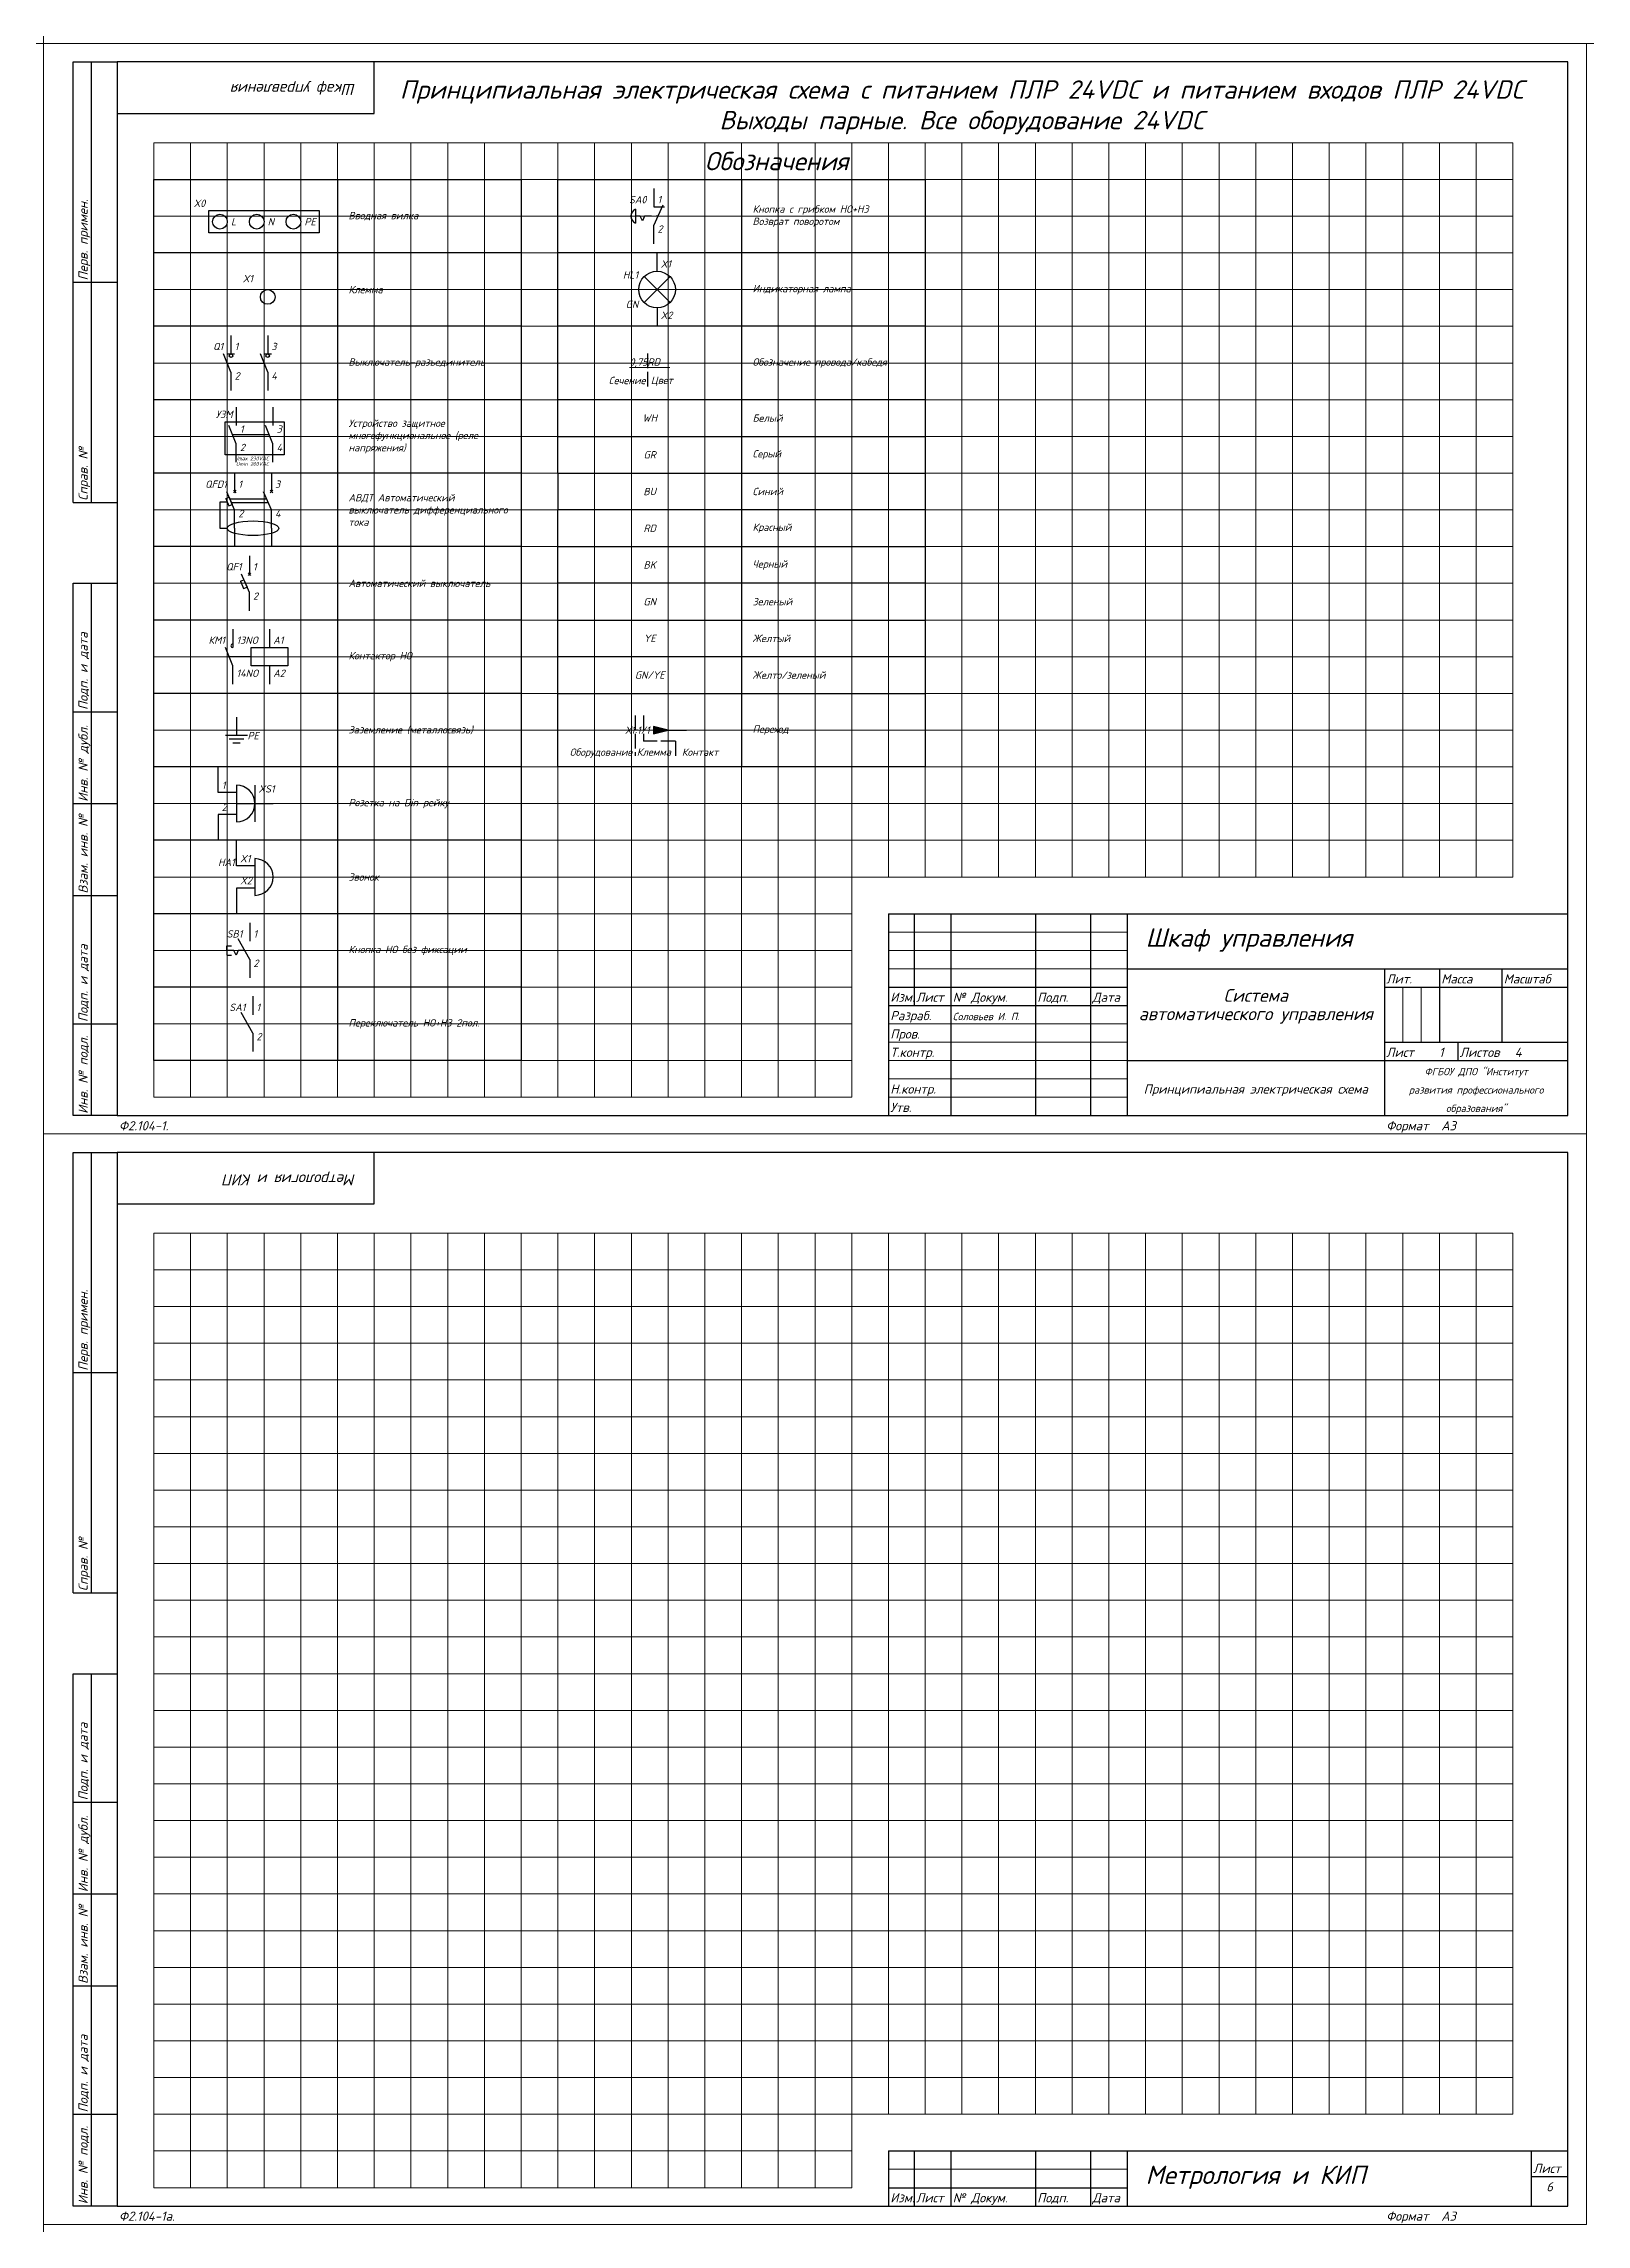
# Model space of a CAD drawing. Header units: millimetres. Extents: x 0 to 53000, y -591 to 24400.
# Drawn here: x 20600 to 21020, y 12506 to 13100 of the extents above; entities that cross this region are included whole.
import ezdxf
from ezdxf.enums import TextEntityAlignment as Align

# ---------------------------------------------------------------- set-up
doc = ezdxf.new("R2010")
doc.units = ezdxf.units.MM
doc.linetypes.add('Ш4х1_Гост_ЕСКД', pattern=[5, 4, -1])
for name, color, linetype, lineweight in [('4', 4, 'Continuous', 15), ('Основная', 7, 'Continuous', 30), ('Тонкая для кабелей', 7, 'Continuous', 15), ('Штриховая', 7, 'Ш4х1_Гост_ЕСКД', 30)]:
    doc.layers.add(name, color=color, linetype=linetype, lineweight=lineweight)
doc.layers.add('Привязки', color=2, linetype='Continuous', lineweight=0, plot=False, transparency=0.8)
doc.layers.add('рамка', color=253, linetype='Continuous', lineweight=5, transparency=0.8)
doc.styles.add('текст', font='isocpeui.ttf')

msp = doc.modelspace()

# ---------------------------------------------------------------- texts
at = {"layer": 'Основная', "style": 'текст'}
for s, width, heights, insert, char_height, attachment_point in [('Принципиальная электрическая схема с питанием ПЛР 24VDC и питанием входов ПЛР 24VDC\\PВыходы парные. Все оборудование 24VDC', 333.9398066, [15.99579], (20850.0002, 13089.99996), 5, 2), ('Обозначения', 61.6342055, [9.9986], (20780, 13068), 5, 4), ('X0', 10, [0], (20644, 13055.5), 2, 9), ('1', 3, [0], (20767.125, 13056.5), 2, 7), ('L', 5, [0], (20651, 13051.5), 2, 4), ('N', 5, [0], (20661, 13051.5), 2, 4), ('PE', 5, [0], (20671, 13051.5), 2, 4), ('Вводная вилка', 41.4161511, [2.33491], (20683, 13053), 2, 4), ('2', 3, [0], (20767.125, 13048.5), 2, 7), ('Кнопка с грибком НО+НЗ\\PВозврат поворотом', 46.8631649, [15.03875], (20793, 13053), 2, 4), ('X1', 3, [0], (20768, 13039), 2, 7), ('X1', 10, [0], (20657, 13035), 2, 9), ('Клемма', 41.4161511, [2.33491], (20683, 13033), 2, 4), ('Индикаторная лампа', 41.4161511, [2.33491], (20793, 13033), 2, 4), ('X2', 3, [0], (20768, 13025), 2, 7), ('1', 3, [0], (20652, 13016.5), 2, 7), ('3', 3, [0], (20662, 13016.5), 2, 7), ('2', 3, [0], (20652, 13008.5), 2, 7), ('4', 3, [0], (20662, 13008.5), 2, 7), ('Выключатель-разъединитель', 41.4161511, [2.33491], (20683, 13013), 2, 4), ('Сечение', 11.4279908, [2.33491], (20758.85032, 13008.23636), 2, 5), ('Цвет', 11.4279908, [2.33491], (20768.30303, 13008.02317), 2, 5), ('Обозначение провода/кабедя', 41.4161511, [2.33491], (20793, 13013), 2, 4), ('УЗМ', 5.8793103, [0], (20651.43966, 12998), 2, 9), ('Устройство защитное многофункциональное (реле напряжения)', 46.5568767, [14.66688], (20683, 12993), 2, 4), ('WH', 41.4161511, [2.33491], (20765, 12998), 2, 5), ('Белый', 41.4161511, [2.33491], (20793, 12998), 2, 4), ('2', 3, [0], (20653.43966, 12989), 2, 7), ('1', 3, [0], (20653.43966, 12994), 2, 7), ('3', 3, [0], (20663.43966, 12994), 2, 7), ('4', 3, [0], (20663.43966, 12989), 2, 7), ('Umax 230VAC', 12.2395477, [0], (20661.31897, 12986.49676), 1, 9), ('Umin 200VAC', 14.3469034, [0], (20661.31897, 12985), 1, 9), ('GR', 41.4161511, [2.33491], (20765, 12988), 2, 5), ('Серый', 41.4161511, [2.33491], (20793, 12988), 2, 4), ('1', 3, [0], (20653, 12979), 2, 7), ('3', 3, [0], (20663, 12979), 2, 7), ('BU', 41.4161511, [2.33491], (20765, 12978), 2, 5), ('Синий', 41.4161511, [2.33491], (20793, 12978), 2, 4), ('2', 3, [0], (20653, 12971), 2, 7), ('4', 3, [0], (20663, 12971), 2, 7), ('АВДТ Автоматический выключатель дифференциального тока', 46.3645442, [16.16388], (20683, 12973), 2, 4), ('RD', 41.4161511, [2.33491], (20765, 12968), 2, 5), ('Красный', 41.4161511, [2.33491], (20793, 12968), 2, 4), ('1', 3, [0], (20657, 12956.5), 2, 7), ('BK', 41.4161511, [2.33491], (20765, 12958), 2, 5), ('Черный', 41.4161511, [2.33491], (20793, 12958), 2, 4), ('2', 3, [0], (20657, 12948.5), 2, 7), ('Автоматический выключатель', 41.4161511, [2.33491], (20683, 12953), 2, 4), ('GN', 41.4161511, [2.33491], (20765, 12948), 2, 5), ('Зеленый', 41.4161511, [2.33491], (20793, 12948), 2, 4), ('КМ1', 5.8793103, [0], (20649.37931, 12936.5), 2, 9), ('13NO', 3, [0], (20652.5, 12936.5), 2, 7), ('А1', 3, [0], (20662.5, 12936.5), 2, 7), ('YE', 41.4161511, [2.33491], (20765, 12938), 2, 5), ('Желтый', 41.4161511, [2.33491], (20793, 12938), 2, 4), ('Контактор НО', 41.4161511, [2.33491], (20683, 12933), 2, 4), ('14NO', 3, [0], (20652.5, 12927.5), 2, 7), ('А2', 3, [0], (20662.5, 12927.5), 2, 7), ('GN/YE', 41.4161511, [2.33491], (20765, 12928), 2, 5), ('Желто/зеленый', 41.4161511, [2.33491], (20793, 12928), 2, 4), ('Заземление (металлосвязь)', 41.4161511, [2.33491], (20683, 12913), 2, 4), ('Х1:1/1', 10, [0], (20765, 12913), 2, 6), ('Переход', 41.4161511, [2.33491], (20793, 12913), 2, 4), ('PE', 5, [0], (20655.5, 12911.5), 2, 4), ('Оборудование', 11.4279908, [2.33491], (20751.7411, 12906.73636), 2, 5), ('Клемма', 11.4279908, [2.33491], (20766.14456, 12907.03865), 2, 5), ('Контакт', 11.4279908, [2.33491], (20778.714, 12907), 2, 5), ('1', 3, [0], (20648.5, 12897), 2, 7), ('XS1', 3, [0], (20658.5, 12896), 2, 7), ('2', 3, [0], (20648.5, 12891), 2, 7), ('Розетка на Din-рейку', 41.4161511, [2.33491], (20683, 12893), 2, 4), ('HA1', 3, [0], (20647.5, 12876), 2, 7), ('X1', 3, [0], (20653.5, 12877), 2, 7), ('X2', 3, [0], (20653.5, 12871), 2, 7), ('Звонок', 41.4161511, [2.33491], (20683, 12873), 2, 4), ('1', 3, [0], (20657.125, 12856.5), 2, 7), ('Кнопка НО без фиксации', 41.4161511, [2.33491], (20683, 12853), 2, 4), ('2', 3, [0], (20657.125, 12848.5), 2, 7), ('1', 3, [0], (20657.93966, 12836.5), 2, 7), ('2', 3, [0], (20657.93966, 12828.5), 2, 7), ('Переключатель НО+НЗ 2пол.', 41.4161511, [2.33491], (20683, 12833), 2, 4)]:
    msp.add_mtext_dynamic_manual_height_columns(s, width=width, gutter_width=200, heights=heights, dxfattribs=dict(at, insert=insert, char_height=char_height, attachment_point=attachment_point))
at = {"layer": 'Основная', "char_height": 2, "width": 3.8793103, "attachment_point": 9, "style": 'текст'}
for s, insert in [('SА0', (20764.125, 13056.5)), ('HL1', (20761.87931, 13036)), ('GN', (20761.87931, 13028)), ('Q1', (20648.87931, 13016.5)), ('QFD1', (20649.87931, 12979)), ('QF1', (20653.87931, 12956.5)), ('SB1', (20654.125, 12856.5)), ('SА1', (20654.93966, 12836.5))]:
    msp.add_mtext(s, dxfattribs=dict(at, insert=insert))
at = {"layer": 'Тонкая для кабелей', "insert": (20759.5, 13011.8), "char_height": 2, "attachment_point": 7, "style": 'текст'}
msp.add_mtext_dynamic_manual_height_columns('0,75RD', width=10, gutter_width=200, heights=[0], dxfattribs=at)

# ---------------------------------------------------------------- blocks, each defined once
blk = doc.blocks.new('*U109')
for p, q in [((8, 232), (8, 292)), ((8, 292), (20, 292)), ((13, 232), (13, 292)), ((90, 292), (90, 292)), ((90, 292), (90, 292)), ((90, 278), (90, 292)), ((90, 292), (90, 292)), ((90, 292), (90, 292)), ((90, 292), (90, 292)), ((20, 278), (90, 278)), ((8, 232), (20, 232)), ((8, 172), (8, 232)), ((13, 172), (13, 232)), ((8, 172), (20, 172)), ((8, 115), (8, 150)), ((8, 150), (20, 150)), ((13, 115), (13, 150)), ((8, 90), (8, 115)), ((8, 115), (20, 115)), ((13, 90), (13, 115)), ((8, 65), (8, 90)), ((8, 90), (20, 90)), ((13, 65), (13, 90)), ((8, 30), (8, 65)), ((8, 65), (20, 65)), ((13, 30), (13, 65)), ((230, 60), (415, 60)), ((230, 60), (230, 5)), ((237, 60), (237, 35)), ((247, 60), (247, 5)), ((270, 60), (270, 5)), ((285, 60), (285, 5)), ((295, 60), (295, 5)), ((415, 60), (415, 60)), ((415, 60), (415, 60)), ((295, 45), (415, 45)), ((365, 45), (365, 20)), ((380, 45), (380, 25)), ((397, 45), (397, 25)), ((230, 40), (295, 40)), ((365, 40), (415, 40)), ((8, 5), (8, 30)), ((8, 30), (20, 30)), ((13, 5), (13, 30)), ((230, 35), (295, 35)), ((365, 25), (415, 25)), ((385, 25), (385, 20)), ((295, 20), (415, 20)), ((365, 20), (365, 5)), ((20, 5), (8, 5))]:
    blk.add_line(p, q)
blk.add_lwpolyline([(20, 5), (415, 5), (415, 292), (20, 292)], close=True)
at = {"layer": '4'}
for p, q in [((230, 55), (295, 55)), ((230, 50), (295, 50)), ((230, 45), (295, 45)), ((370, 40), (370, 25)), ((375, 40), (375, 25)), ((230, 30), (295, 30)), ((230, 25), (295, 25)), ((230, 20), (295, 20)), ((230, 15), (295, 15)), ((230, 10), (295, 10))]:
    blk.add_line(p, q, dxfattribs=at)
at = {"layer": 'Привязки'}
blk.add_lwpolyline([(0, 0), (420, 0), (420, 297), (0, 297)], close=True, dxfattribs=at)
at = {"layer": 'рамка'}
blk.add_lwpolyline([(0, 297), (420, 297), (420, 0), (0, 0)], close=True, dxfattribs=at)
at = {"style": 'текст'}
for s, p in [('Перв. примен.', (12, 232.5)), ('Справ. №', (12, 172.5)), ('Подп. и дата', (12, 115.5)), ('Инв. № дубл.', (12, 90.5)), ('Взам. инв. №', (12, 65.5)), ('Подп. и дата', (12, 30.5)), ('Инв. № подл.', (12, 5.5))]:
    blk.add_text(s, height=2.5, rotation=90, dxfattribs=at).set_placement(p)
for s, height, p in [('Лит.', 2.5, (365.5, 41)), ('Масса', 2.5, (380.5, 41)), ('Масштаб', 2.5, (397.5, 41)), ('Изм.', 2.5, (230.5, 36)), ('Лист', 2.5, (237.5, 36)), ('№ Докум.', 2.5, (247.5, 36)), ('Подп.', 2.5, (270.5, 36)), ('Дата', 2.5, (285.5, 36)), ('Разраб.', 2.5, (230.5, 31)), ('Пров.', 2.5, (230.5, 26)), ('Т.контр.', 2.5, (230.5, 21)), ('Лист', 2.5, (365.5, 21)), ('Листов', 2.5, (385.5, 21)), ('Н.контр.', 2.5, (230.5, 11)), ('Утв.', 2.5, (230.5, 6)), ('Ф2.104-1а.', 0.005, (20, 4.99)), ('Ф2.104-1.', 2.5, (20.5, 1)), ('Формат', 2.5, (365.5, 1)), ('А3', 2.5, (380.5, 1)), ('А4', 0.025, (419.61, 0.01)), ('А2', 0.00833, (419.87, 0)), ('А1', 0.00625, (419.9, 0)), ('А0', 0.005, (419.92, 0))]:
    blk.add_text(s, height=height, dxfattribs=at).set_placement(p)
for tag, p, height in [('12', (90, 292), 0.00000373), ('13', (90, 292), 0.00000373), ('27', (90, 292), 0.00000522), ('29', (105, 279), 3.5), ('28', (415, 60), 0.0000438), ('ИЗМ4', (230.5, 56), 2.5), ('ИЗМ3', (230.5, 51), 2.5), ('ЛИСТИЗМ4', (237.5, 56), 2.5), ('ЛИСТИЗМ3', (237.5, 51), 2.5), ('№ДОКУМИЗМ4', (247.5, 56), 2.5), ('№ДОКУМИЗМ3', (247.5, 51), 2.5), ('ПОДПИЗМ4', (270.5, 56), 2.5), ('ПОДПИЗМ3', (270.5, 51), 2.5), ('ДАТАИЗМ4', (285.5, 56), 2.5), ('ДАТАИЗМ3', (285.5, 51), 2.5), ('ОБОЗНАЧЕНИЕ', (300, 51), 5), ('ИЗМ2', (230.5, 46), 2.5), ('ЛИСТИЗМ2', (237.5, 46), 2.5), ('№ДОКУМИЗМ2', (247.5, 46), 2.5), ('ПОДПИЗМ2', (270.5, 46), 2.5), ('ДАТАИЗМ2', (285.5, 46), 2.5), ('ИЗМ1', (230.5, 41), 2.5), ('ЛИСТИЗМ1', (237.5, 41), 2.5), ('№ДОКУМИЗМ1', (247.5, 41), 2.5), ('ПОДПИЗМ1', (270.5, 41), 2.5), ('ДАТАИЗМ1', (285.5, 41), 2.5), ('РАЗРАБ', (247.5, 31), 2.5), ('ДАТАРАЗРАБ', (285.5, 31), 2.5), ('ПРОВ', (247.5, 26), 2.5), ('ДАТАПРОВ', (285.5, 26), 2.5), ('10', (230.5, 16), 2.5), ('11', (247.5, 16), 2.5), ('ТКОНТР', (247.5, 21), 2.5), ('ДАТАТКОНТР', (285.5, 21), 2.5), ('ЛИСТОВ', (400.5, 21), 2.5), ('НКОНТР', (247.5, 11), 2.5), ('ДАТАНКОНТР', (285.5, 11), 2.5), ('УТВ', (247.5, 6), 2.5), ('ДАТАУТВ', (285.5, 6), 2.5)]:
    blk.add_attdef(tag, p, '', height=height, dxfattribs=at)
for tag, p, height, rotation in [('ОБОЗНАЧЕНИЕ-ВЕРХ', (85, 286), 3.5, 180), ('ПРИМЕНЯЕМОСТЬ', (19, 232.5), 2.5, 90), ('СПРАВ№', (19, 172.5), 2.5, 90), ('ДАТАУЧЁТАДУБЛ', (19, 115.5), 2.5, 90), ('ИНВ№ДУБЛ', (19, 90.5), 2.5, 90), ('ВЗАМИНВ№', (19, 65.5), 2.5, 90), ('ДАТАУЧЁТА', (19, 30.5), 2.5, 90), ('ИНВ№ПОДЛ', (19, 5.5), 2.5, 90)]:
    blk.add_attdef(tag, p, '', height=height, rotation=rotation, dxfattribs=at)
blk.add_attdef('30', text='', height=5, dxfattribs=at).set_placement((355, 64), align=Align.MIDDLE)
for tag, height, p in [('НАИМЕНОВАНИЕ1', 5, (330, 36)), ('НАИМЕНОВАНИЕ2', 3.5, (330, 31)), ('МАССА', 3.5, (388.5, 31)), ('МАСШТАБ', 3.5, (406, 31)), ('НАИМЕНОВАНИЕ3', 3.5, (330, 26)), ('НАИМЕНОВАНИЕ4', 2.5, (330, 21)), ('МАТЕРИАЛ1', 2.5, (330, 16)), ('ПРЕДПРИЯТИЕ1', 3.5, (390, 16)), ('ЛИСТ', 2.5, (380.5, 21)), ('МАТЕРИАЛ2', 2.5, (330, 11)), ('ПРЕДПРИЯТИЕ2', 3.5, (390, 11)), ('МАТЕРИАЛ3', 2.5, (330, 6)), ('ПРЕДПРИЯТИЕ3', 3.5, (390.02, 6))]:
    blk.add_attdef(tag, text='', height=height, dxfattribs=at).set_placement(p, align=Align.CENTER)
for tag, p in [('ЛИТЕРА', (367.5, 31)), ('ЛИТЕРА2', (372.5, 31)), ('ЛИТЕРА3', (377.5, 31))]:
    blk.add_attdef(tag, text='', height=2.5, dxfattribs=at).set_placement(p, align=Align.RIGHT)
for tag, p in [('ИНДЕКС', (367.5, 31)), ('ИНДЕКС2', (372.5, 31)), ('ИНДЕКС3', (377.5, 31))]:
    blk.add_attdef(tag, text='', height=2.5, dxfattribs=at).set_placement(p, align=Align.TOP_LEFT)
blk = doc.blocks.new('*U110')
for p, q in [((8, 232), (8, 292)), ((8, 292), (20, 292)), ((13, 232), (13, 292)), ((90, 292), (90, 292)), ((90, 292), (90, 292)), ((90, 278), (90, 292)), ((90, 292), (90, 292)), ((90, 292), (90, 292)), ((90, 292), (90, 292)), ((20, 278), (90, 278)), ((8, 232), (20, 232)), ((8, 172), (8, 232)), ((13, 172), (13, 232)), ((8, 172), (20, 172)), ((8, 115), (8, 150)), ((8, 150), (20, 150)), ((13, 115), (13, 150)), ((8, 90), (8, 115)), ((8, 115), (20, 115)), ((13, 90), (13, 115)), ((8, 65), (8, 90)), ((8, 90), (20, 90)), ((13, 65), (13, 90)), ((8, 30), (8, 65)), ((8, 65), (20, 65)), ((13, 30), (13, 65)), ((8, 5), (8, 30)), ((8, 30), (20, 30)), ((13, 5), (13, 30)), ((230, 20), (415, 20)), ((230, 20), (230, 5)), ((237, 20), (237, 5)), ((247, 20), (247, 5)), ((270, 20), (270, 5)), ((285, 20), (285, 5)), ((295, 20), (295, 5)), ((405, 20), (405, 5)), ((415, 20), (415, 20)), ((415, 20), (415, 20)), ((405, 13), (415, 13)), ((230, 10), (295, 10)), ((20, 5), (8, 5)), ((230, 5), (295, 5)), ((415, 5), (415, 5)), ((415, 5), (415, 5)), ((415, 5), (415, 5)), ((415, 5), (415, 5)), ((415, 5), (415, 5)), ((415, 5), (415, 5)), ((415, 5), (415, 5))]:
    blk.add_line(p, q)
blk.add_lwpolyline([(20, 5), (415, 5), (415, 292), (20, 292)], close=True)
at = {"layer": '4'}
for p, q in [((230, 15), (295, 15)), ((415, 5), (415, 5)), ((415, 5), (415, 5)), ((415, 5), (415, 5)), ((415, 5), (415, 5)), ((415, 5), (415, 5)), ((415, 5), (415, 5)), ((415, 5), (415, 5)), ((415, 5), (415, 5)), ((415, 5), (415, 5))]:
    blk.add_line(p, q, dxfattribs=at)
at = {"layer": 'Привязки'}
blk.add_lwpolyline([(0, 0), (420, 0), (420, 297), (0, 297)], close=True, dxfattribs=at)
at = {"layer": 'рамка'}
blk.add_lwpolyline([(0, 297), (420, 297), (420, 0), (0, 0)], close=True, dxfattribs=at)
at = {"style": 'текст'}
for s, p in [('Перв. примен.', (12, 232.5)), ('Справ. №', (12, 172.5)), ('Подп. и дата', (12, 115.5)), ('Инв. № дубл.', (12, 90.5)), ('Взам. инв. №', (12, 65.5)), ('Подп. и дата', (12, 30.5)), ('Инв. № подл.', (12, 5.5))]:
    blk.add_text(s, height=2.5, rotation=90, dxfattribs=at).set_placement(p)
for s, height, p in [('Лист', 2.5, (405.5, 14)), ('Изм.', 2.5, (230.5, 6)), ('Лист', 2.5, (237.5, 6)), ('№ Докум.', 2.5, (247.5, 6)), ('Подп.', 2.5, (270.5, 6)), ('Дата', 2.5, (285.5, 6)), ('Ф2.104-1.', 0.005, (20, 4.99)), ('Ф2.104-1а.', 2.5, (20.5, 1)), ('Формат', 2.5, (365.5, 1)), ('А3', 2.5, (380.5, 1)), ('Разраб.', 0.0000135, (415, 5)), ('Пров.', 0.0000135, (415, 5)), ('Т.контр.', 0.0000135, (415, 5)), ('Н.контр.', 0.0000135, (415, 5)), ('Утв.', 0.0000135, (415, 5)), ('Лит.', 0.0000135, (415, 5)), ('Масса', 0.0000135, (415, 5)), ('Масштаб', 0.0000135, (415, 5)), ('Листов', 0.0000135, (415, 5)), ('А4', 0.025, (419.61, 0.01)), ('А2', 0.00833, (419.87, 0)), ('А1', 0.00625, (419.9, 0)), ('А0', 0.005, (419.92, 0))]:
    blk.add_text(s, height=height, dxfattribs=at).set_placement(p)
for tag, p, height in [('12', (90, 292), 0.00000373), ('13', (90, 292), 0.00000373), ('27', (90, 292), 0.00000522), ('29', (105, 249), 3.5), ('ИЗМ2', (230.5, 16), 2.5), ('ЛИСТИЗМ2', (237.5, 16), 2.5), ('№ДОКУМИЗМ2', (247.5, 16), 2.5), ('28', (415, 20), 0.0000438), ('ИЗМ1', (230.5, 11), 2.5), ('ЛИСТИЗМ1', (237.5, 11), 2.5), ('№ДОКУМИЗМ1', (247.5, 11), 2.5), ('ПОДПИЗМ1', (270.5, 11), 2.5), ('ДАТАИЗМ1', (285.5, 11), 2.5), ('ДАТАНКОНТР', (285.5, 11), 2.5), ('ОБОЗНАЧЕНИЕ', (300, 11), 5), ('ДАТАУТВ', (285.5, 6), 2.5), ('РАЗРАБ', (415, 5), 0.0000135), ('ЛИСТОВ', (415, 5), 0.0000135), ('ПРОВ', (415, 5), 0.0000135), ('ТКОНТР', (415, 5), 0.0000135), ('НКОНТР', (415, 5), 0.0000135), ('УТВ', (415, 5), 0.0000135), ('10', (415, 5), 0.0000135), ('11', (415, 5), 0.0000135), ('ПОДПИЗМ2', (415, 5), 0.0000135), ('ДАТАИЗМ2', (415, 5), 0.0000135), ('ИЗМ3', (415, 5), 0.0000135), ('ЛИСТИЗМ3', (415, 5), 0.0000135), ('№ДОКУМИЗМ3', (415, 5), 0.0000135), ('ПОДПИЗМ3', (415, 5), 0.0000135), ('ДАТАИЗМ3', (415, 5), 0.0000135), ('ИЗМ4', (415, 5), 0.0000135), ('ЛИСТИЗМ4', (415, 5), 0.0000135), ('№ДОКУМИЗМ4', (415, 5), 0.0000135), ('ПОДПИЗМ4', (415, 5), 0.0000135), ('ДАТАИЗМ4', (415, 5), 0.0000135), ('ДАТАРАЗРАБ', (415, 5), 0.0000135), ('ДАТАПРОВ', (415, 5), 0.0000135), ('ДАТАТКОНТР', (415, 5), 0.0000135)]:
    blk.add_attdef(tag, p, '', height=height, dxfattribs=at)
for tag, p, height, rotation in [('ОБОЗНАЧЕНИЕ-ВЕРХ', (85, 286), 3.5, 180), ('ПРИМЕНЯЕМОСТЬ', (19, 232.5), 2.5, 90), ('СПРАВ№', (19, 172.5), 2.5, 90), ('ДАТАУЧЁТАДУБЛ', (19, 115.5), 2.5, 90), ('ИНВ№ДУБЛ', (19, 90.5), 2.5, 90), ('ВЗАМИНВ№', (19, 65.5), 2.5, 90), ('ДАТАУЧЁТА', (19, 30.5), 2.5, 90), ('ИНВ№ПОДЛ', (19, 5.5), 2.5, 90)]:
    blk.add_attdef(tag, p, '', height=height, rotation=rotation, dxfattribs=at)
blk.add_attdef('30', text='', height=5, dxfattribs=at).set_placement((355, 34), align=Align.MIDDLE)
for tag, height, p in [('ЛИСТ', 2.5, (410, 9)), ('НАИМЕНОВАНИЕ1', 0.000027, (415, 5)), ('НАИМЕНОВАНИЕ2', 0.0000189, (415, 5)), ('НАИМЕНОВАНИЕ3', 0.0000189, (415, 5)), ('НАИМЕНОВАНИЕ4', 0.0000135, (415, 5)), ('МАССА', 0.0000189, (415, 5)), ('МАСШТАБ', 0.0000189, (415, 5)), ('МАТЕРИАЛ1', 0.0000135, (415, 5)), ('МАТЕРИАЛ2', 0.0000135, (415, 5)), ('МАТЕРИАЛ3', 0.0000135, (415, 5)), ('ПРЕДПРИЯТИЕ1', 0.0000189, (415, 5)), ('ПРЕДПРИЯТИЕ2', 0.0000189, (415, 5)), ('ПРЕДПРИЯТИЕ3', 0.0000189, (415, 5))]:
    blk.add_attdef(tag, text='', height=height, dxfattribs=at).set_placement(p, align=Align.CENTER)
for tag in ['ЛИТЕРА', 'ЛИТЕРА2', 'ЛИТЕРА3']:
    blk.add_attdef(tag, text='', height=0.0000135, dxfattribs=at).set_placement((415, 5), align=Align.RIGHT)
for tag in ['ИНДЕКС', 'ИНДЕКС2', 'ИНДЕКС3']:
    blk.add_attdef(tag, text='', height=0.0000135, dxfattribs=at).set_placement((415, 5), align=Align.TOP_LEFT)
blk = doc.blocks.new('*U434')
at = {"layer": 'Привязки'}
for p, q in [((-2350, 1300), (-2350, 1800)), ((-2350, 1800), (2350, 1800)), ((-1850, 1300), (-1850, 1800)), ((1850, 1300), (1850, 1800)), ((2350, 1800), (2350, 1300)), ((-2350, -1800), (-2350, 1300)), ((-2350, 1300), (-1850, 1300)), ((350, 1300), (-1850, 1300)), ((-1850, 1300), (-1850, -1300)), ((350, -1300), (350, 1300)), ((350, 1300), (1850, 1300)), ((1850, 1300), (1850, -1300)), ((1850, 1300), (2350, 1300)), ((2350, 1300), (2350, -1300)), ((-1850, -1300), (-2350, -1300)), ((-1850, -1300), (350, -1300)), ((-1850, -1800), (-1850, -1300)), ((1850, -1300), (350, -1300)), ((2350, -1300), (1850, -1300)), ((1850, -1300), (1850, -1800)), ((2350, -1300), (2350, -1800)), ((-1850, -1800), (-2350, -1800)), ((2350, -1800), (-1850, -1800))]:
    blk.add_line(p, q, dxfattribs=at)
blk = doc.blocks.new('*U435')
at = {"layer": 'Привязки', "color": 0, "linetype": 'ByBlock', "lineweight": -2, "transparency": 16777216}
for p in [(0, 10800), (7050, 10800), (14100, 10800), (21150, 10800), (28200, 10800), (35250, 10800), (42300, 10800), (0, 5400), (7050, 5400), (14100, 5400), (21150, 5400), (28200, 5400), (35250, 5400), (42300, 5400), (0, 0), (7050, 0), (14100, 0), (21150, 0), (28200, 0), (35250, 0), (42300, 0)]:
    blk.add_blockref('*U434', p, dxfattribs=at)

# ---------------------------------------------------------------- hatches: boundary and pattern name
at = {"layer": 'Основная'}
h = msp.add_hatch(color=256, dxfattribs=at)
h.dxf.hatch_style = 1
h.paths.add_polyline_path([(20770, 12913), (20766, 12914), (20766, 12913)])
h.paths.add_polyline_path([(20770, 12913), (20766, 12913), (20766, 12912)])

# ---------------------------------------------------------------- linework, layer by layer
for p, q in [((20630, 13063), (20680, 13063)), ((20630, 13043), (20630, 13063)), ((20680, 13063), (20680, 13043)), ((20680, 13063), (20730, 13063)), ((20730, 13063), (20730, 13043)), ((20740, 13063), (20790, 13063)), ((20740, 13043), (20740, 13063)), ((20790, 13063), (20790, 13043)), ((20790, 13063), (20840, 13063)), ((20840, 13063), (20840, 13043)), ((20766.125, 13060.5), (20766.125, 13055.5)), ((20766.125, 13050.5), (20768.625, 13056.125)), ((20645, 13054.5), (20675, 13054.5)), ((20645, 13048.5), (20645, 13054.5)), ((20675, 13054.5), (20675, 13048.5)), ((20761.125, 13054.875), (20761.125, 13051.125)), ((20762.375, 13053), (20761.125, 13053)), ((20763, 13051.75), (20762.375, 13053)), ((20763.625, 13053), (20763, 13051.75)), ((20765.5, 13053), (20763.625, 13053)), ((20766.125, 13055.5), (20768.9928, 13055.5)), ((20766.125, 13045.5), (20766.125, 13050.5)), ((20767.23611, 13053), (20766.75, 13053)), ((20675, 13048.5), (20645, 13048.5)), ((20680, 13043), (20630, 13043)), ((20630, 13023), (20630, 13043)), ((20730, 13043), (20680, 13043)), ((20680, 13043), (20680, 13023)), ((20730, 13043), (20730, 13023)), ((20790, 13043), (20740, 13043)), ((20740, 13023), (20740, 13043)), ((20767, 13038), (20767, 13043)), ((20840, 13043), (20790, 13043)), ((20790, 13043), (20790, 13023)), ((20840, 13043), (20840, 13023)), ((20763.46447, 13036.53553), (20770.53553, 13029.46447)), ((20763.46447, 13029.46447), (20770.53553, 13036.53553)), ((20767, 13028), (20767, 13023)), ((20680, 13023), (20630, 13023)), ((20630, 13003), (20630, 13023)), ((20651, 13020.5), (20651, 13015.5)), ((20661, 13020.5), (20661, 13015.5)), ((20730, 13023), (20680, 13023)), ((20680, 13023), (20680, 13003)), ((20730, 13023), (20730, 13003)), ((20790, 13023), (20740, 13023)), ((20740, 13003), (20740, 13023)), ((20840, 13023), (20790, 13023)), ((20790, 13023), (20790, 13003)), ((20840, 13023), (20840, 13003)), ((20651, 13010.5), (20649, 13015.5)), ((20650, 13015.5), (20652, 13015.5)), ((20661, 13010.5), (20659, 13015.5)), ((20660, 13015.5), (20662, 13015.5)), ((20650, 13013), (20660.00059, 13012.99851)), ((20651, 13010.5), (20651, 13005.5)), ((20661, 13010.5), (20661, 13005.5)), ((20680, 13003), (20630, 13003)), ((20630, 12983), (20630, 13003)), ((20730, 13003), (20680, 13003)), ((20680, 13003), (20680, 12983)), ((20730, 13003), (20730, 12983)), ((20790, 13003), (20740, 13003)), ((20740, 12983), (20740, 13003)), ((20840, 13003), (20790, 13003)), ((20790, 13003), (20790, 12983)), ((20840, 13003), (20840, 12983)), ((20649.43966, 12997), (20665.43966, 12997)), ((20649.43966, 12988), (20649.43966, 12997)), ((20652.43966, 13001), (20652.43966, 12996)), ((20662.43966, 13001), (20662.43966, 12996)), ((20665.43966, 12997), (20665.43966, 12988)), ((20652.43966, 12991), (20650.43966, 12996)), ((20651.44025, 12993.49851), (20661.43966, 12993.5)), ((20652.43966, 12986), (20652.43966, 12991)), ((20662.43966, 12991), (20660.43966, 12996)), ((20662.43966, 12986), (20662.43966, 12991)), ((20740, 12993), (20840, 12993)), ((20665.43966, 12988), (20649.43966, 12988)), ((20680, 12983), (20630, 12983)), ((20630, 12963), (20630, 12983)), ((20652, 12983), (20652, 12978)), ((20662, 12983), (20662, 12978)), ((20730, 12983), (20680, 12983)), ((20680, 12983), (20680, 12963)), ((20730, 12983), (20730, 12963)), ((20740, 12983), (20840, 12983)), ((20740, 12983), (20740, 12973)), ((20790, 12983), (20790, 12973)), ((20840, 12983), (20840, 12973)), ((20650.02051, 12975.08022), (20648, 12975.08022)), ((20648, 12975.08022), (20648, 12968)), ((20649.59194, 12976.08022), (20650.51108, 12976.47414)), ((20649.59194, 12976.08022), (20650.44908, 12974.08022)), ((20652, 12973), (20649.87931, 12977.94828)), ((20650.44908, 12974.08022), (20651.36823, 12974.47414)), ((20650.51108, 12976.47414), (20651.36823, 12974.47414)), ((20650.72537, 12975.97414), (20660.72537, 12975.97414)), ((20651.15394, 12974.97414), (20661.15394, 12974.97414)), ((20652.35355, 12978.35355), (20651.64645, 12977.64645)), ((20651.64645, 12978.35355), (20652.35355, 12977.64645)), ((20652, 12978), (20652.35355, 12978.35355)), ((20652, 12968), (20652, 12973)), ((20662, 12973), (20659.87931, 12977.94828)), ((20662.35355, 12978.35355), (20661.64645, 12977.64645)), ((20661.64645, 12978.35355), (20662.35355, 12977.64645)), ((20662, 12978), (20662.35355, 12978.35355)), ((20662, 12968), (20662, 12973)), ((20790, 12973), (20740, 12973)), ((20740, 12953), (20740, 12973)), ((20840, 12973), (20790, 12973)), ((20790, 12973), (20790, 12953)), ((20840, 12973), (20840, 12953)), ((20648, 12968), (20650, 12968)), ((20652, 12968), (20652, 12963)), ((20662, 12968), (20662, 12963)), ((20680, 12963), (20630, 12963)), ((20630, 12943), (20630, 12963)), ((20730, 12963), (20680, 12963)), ((20680, 12963), (20680, 12943)), ((20730, 12963), (20730, 12943)), ((20740, 12963), (20840, 12963)), ((20656, 12950.5), (20653.87931, 12955.44828)), ((20656.35355, 12955.85355), (20655.64645, 12955.14645)), ((20655.64645, 12955.85355), (20656.35355, 12955.14645)), ((20656, 12960.5), (20656, 12955.5)), ((20656, 12955.5), (20656.35355, 12955.85355)), ((20653.59194, 12953.58022), (20654.51108, 12953.97414)), ((20653.59194, 12953.58022), (20654.44908, 12951.58022)), ((20654.44908, 12951.58022), (20655.36823, 12951.97414)), ((20654.51108, 12953.97414), (20655.36823, 12951.97414)), ((20656, 12945.5), (20656, 12950.5)), ((20790, 12953), (20740, 12953)), ((20740, 12933), (20740, 12953)), ((20840, 12953), (20790, 12953)), ((20790, 12953), (20790, 12933)), ((20840, 12953), (20840, 12933)), ((20680, 12943), (20630, 12943)), ((20630, 12923), (20630, 12943)), ((20651.5, 12940.5), (20651.5, 12935.5)), ((20661.5, 12940.5), (20661.5, 12935.5)), ((20730, 12943), (20680, 12943)), ((20680, 12943), (20680, 12923)), ((20730, 12943), (20730, 12923)), ((20740, 12943), (20840, 12943)), ((20651.5, 12930.5), (20649.5, 12935.5)), ((20656.5, 12933), (20650.5, 12933)), ((20656.5, 12935.5), (20666.5, 12935.5)), ((20656.5, 12930.5), (20656.5, 12935.5)), ((20666.5, 12935.5), (20666.5, 12930.5)), ((20790, 12933), (20740, 12933)), ((20740, 12923), (20740, 12933)), ((20840, 12933), (20790, 12933)), ((20790, 12933), (20790, 12923)), ((20840, 12933), (20840, 12923)), ((20651.5, 12925.5), (20651.5, 12930.5)), ((20666.5, 12930.5), (20656.5, 12930.5)), ((20661.5, 12930.5), (20661.5, 12925.5)), ((20680, 12923), (20630, 12923)), ((20630, 12903), (20630, 12923)), ((20730, 12923), (20680, 12923)), ((20680, 12923), (20680, 12903)), ((20730, 12923), (20730, 12903)), ((20740, 12923), (20840, 12923)), ((20740, 12903), (20740, 12923)), ((20790, 12923), (20790, 12903)), ((20840, 12923), (20840, 12903)), ((20652.5, 12916.5), (20652.5, 12911.5)), ((20770, 12913), (20766, 12914)), ((20766, 12914), (20766, 12912)), ((20655.5, 12911.5), (20649.5, 12911.5)), ((20654.5, 12910.5), (20650.5, 12910.5)), ((20653.5, 12909.5), (20651.5, 12909.5)), ((20766, 12912), (20770, 12913)), ((20770, 12913), (20775, 12913)), ((20680, 12903), (20630, 12903)), ((20630, 12883), (20630, 12903)), ((20647.5, 12896), (20647.5, 12903)), ((20730, 12903), (20680, 12903)), ((20680, 12903), (20680, 12883)), ((20730, 12903), (20730, 12883)), ((20790, 12903), (20740, 12903)), ((20840, 12903), (20790, 12903)), ((20652.5, 12896), (20647.5, 12896)), ((20652.5, 12898), (20652.5, 12888)), ((20657.5, 12898), (20657.5, 12888)), ((20652.5, 12890), (20647.5, 12890)), ((20647.5, 12890), (20647.5, 12883)), ((20652.5, 12893), (20662.5, 12893)), ((20680, 12883), (20630, 12883)), ((20630, 12863), (20630, 12883)), ((20652.5, 12876), (20652.5, 12883)), ((20657.5, 12878), (20657.5, 12868)), ((20730, 12883), (20680, 12883)), ((20680, 12883), (20680, 12863)), ((20730, 12883), (20730, 12863)), ((20657.5, 12876), (20652.5, 12876)), ((20657.5, 12870), (20652.5, 12870)), ((20652.5, 12870), (20652.5, 12863)), ((20680, 12863), (20630, 12863)), ((20630, 12843), (20630, 12863)), ((20656.125, 12860.5), (20656.125, 12855.5)), ((20730, 12863), (20680, 12863)), ((20680, 12863), (20680, 12843)), ((20730, 12863), (20730, 12843)), ((20649.875, 12854.25), (20651.125, 12854.25)), ((20649.875, 12853), (20649.875, 12854.25)), ((20656.125, 12850.5), (20653, 12856.125)), ((20651.75, 12853), (20649.875, 12853)), ((20649.875, 12853), (20649.875, 12851.75)), ((20649.875, 12851.75), (20651.125, 12851.75)), ((20652.375, 12851.75), (20651.75, 12853)), ((20653, 12853), (20652.375, 12851.75)), ((20654.73611, 12853), (20653, 12853)), ((20656.125, 12850.5), (20656.125, 12845.5)), ((20680, 12843), (20630, 12843)), ((20630, 12823), (20630, 12843)), ((20730, 12843), (20680, 12843)), ((20680, 12843), (20680, 12823)), ((20730, 12843), (20730, 12823)), ((20656.93966, 12840.5), (20656.93966, 12835.5)), ((20656.93966, 12830.5), (20653.81466, 12836.125)), ((20656.93966, 12830.5), (20656.93966, 12825.5)), ((20680, 12823), (20630, 12823)), ((20730, 12823), (20680, 12823))]:
    msp.add_line(p, q, dxfattribs=at)
for centre, radius in [((20648, 13051.5), 2), ((20658, 13051.5), 2), ((20668, 13051.5), 2), ((20661, 13031), 2), ((20767, 13033), 5), ((20651, 13015), 0.5), ((20661, 13015), 0.5)]:
    msp.add_circle(centre, radius, dxfattribs=at)
for centre, radius, start, end in [((20761.90625, 13053), 2.03125, 112.61986495, 247.38013505), ((20651.5, 12936), 0.5, 90, 270), ((20652.5, 12893), 5, 270, 90), ((20657.5, 12873), 5, 270, 90)]:
    msp.add_arc(centre, radius, start, end, dxfattribs=at)
msp.add_ellipse((20657, 12968), major_axis=(-7, 0), ratio=0.285714286, dxfattribs=at)
at = {"layer": 'Привязки'}
for p, q in [((20630, 13073), (21000, 13073)), ((20630, 12813), (20630, 13073)), ((20640, 13073), (20640, 12813)), ((20650, 13073), (20650, 12813)), ((20660, 13073), (20660, 12813)), ((20670, 13073), (20670, 12813)), ((20680, 13073), (20680, 12813)), ((20690, 13073), (20690, 12813)), ((20700, 13073), (20700, 12813)), ((20710, 13073), (20710, 12813)), ((20720, 13073), (20720, 12813)), ((20730, 13073), (20730, 12813)), ((20740, 13073), (20740, 12813)), ((20750, 13073), (20750, 12813)), ((20760, 13073), (20760, 12813)), ((20770, 13073), (20770, 12813)), ((20780, 13073), (20780, 12813)), ((20790, 13073), (20790, 12813)), ((20800, 13073), (20800, 12813)), ((20810, 13073), (20810, 12813)), ((20820, 13073), (20820, 12873)), ((20830, 13073), (20830, 12873)), ((20840, 13073), (20840, 12873)), ((20850, 13073), (20850, 12873)), ((20860, 13073), (20860, 12873)), ((20870, 13073), (20870, 12873)), ((20880, 13073), (20880, 12873)), ((20890, 13073), (20890, 12873)), ((20900, 13073), (20900, 12873)), ((20910, 13073), (20910, 12873)), ((20920, 13073), (20920, 12873)), ((20930, 13073), (20930, 12873)), ((20940, 13073), (20940, 12873)), ((20950, 13073), (20950, 12873)), ((20960, 13073), (20960, 12873)), ((20970, 13073), (20970, 12873)), ((20980, 13073), (20980, 12873)), ((20990, 13073), (20990, 12873)), ((21000, 13073), (21000, 12873)), ((20630, 13063), (21000, 13063)), ((20630, 13053), (21000, 13053)), ((20630, 13043), (21000, 13043)), ((20630, 13033), (21000, 13033)), ((20630, 13023), (21000, 13023)), ((20630, 13013), (21000, 13013)), ((20630, 13003), (21000, 13003)), ((20630, 12993), (21000, 12993)), ((20630, 12983), (21000, 12983)), ((20630, 12973), (21000, 12973)), ((20630, 12963), (21000, 12963)), ((20630, 12953), (21000, 12953)), ((20630, 12943), (21000, 12943)), ((20630, 12933), (21000, 12933)), ((20630, 12923), (21000, 12923)), ((20630, 12913), (21000, 12913)), ((20630, 12903), (21000, 12903)), ((20630, 12893), (21000, 12893)), ((20630, 12883), (21000, 12883)), ((20630, 12873), (20820, 12873)), ((21000, 12873), (20820, 12873)), ((20820, 12873), (20820, 12813)), ((20630, 12863), (20820, 12863)), ((20630, 12853), (20820, 12853)), ((20630, 12843), (20820, 12843)), ((20630, 12833), (20820, 12833)), ((20630, 12823), (20820, 12823)), ((20820, 12813), (20630, 12813)), ((20630, 12776), (21000, 12776)), ((20630, 12516), (20630, 12776)), ((20640, 12776), (20640, 12516)), ((20650, 12776), (20650, 12516)), ((20660, 12776), (20660, 12516)), ((20670, 12776), (20670, 12516)), ((20680, 12776), (20680, 12516)), ((20690, 12776), (20690, 12516)), ((20700, 12776), (20700, 12516)), ((20710, 12776), (20710, 12516)), ((20720, 12776), (20720, 12516)), ((20730, 12776), (20730, 12516)), ((20740, 12776), (20740, 12516)), ((20750, 12776), (20750, 12516)), ((20760, 12776), (20760, 12516)), ((20770, 12776), (20770, 12516)), ((20780, 12776), (20780, 12516)), ((20790, 12776), (20790, 12516)), ((20800, 12776), (20800, 12516)), ((20810, 12776), (20810, 12516)), ((20820, 12776), (20820, 12536)), ((20830, 12776), (20830, 12536)), ((20840, 12776), (20840, 12536)), ((20850, 12776), (20850, 12536)), ((20860, 12776), (20860, 12536)), ((20870, 12776), (20870, 12536)), ((20880, 12776), (20880, 12536)), ((20890, 12776), (20890, 12536)), ((20900, 12776), (20900, 12536)), ((20910, 12776), (20910, 12536)), ((20920, 12776), (20920, 12536)), ((20930, 12776), (20930, 12536)), ((20940, 12776), (20940, 12536)), ((20950, 12776), (20950, 12536)), ((20960, 12776), (20960, 12536)), ((20970, 12776), (20970, 12536)), ((20980, 12776), (20980, 12536)), ((20990, 12776), (20990, 12536)), ((21000, 12776), (21000, 12536)), ((20630, 12766), (21000, 12766)), ((20630, 12756), (21000, 12756)), ((20630, 12746), (21000, 12746)), ((20630, 12736), (21000, 12736)), ((20630, 12726), (21000, 12726)), ((20630, 12716), (21000, 12716)), ((20630, 12706), (21000, 12706)), ((20630, 12696), (21000, 12696)), ((20630, 12686), (21000, 12686)), ((20630, 12676), (21000, 12676)), ((20630, 12666), (21000, 12666)), ((20630, 12656), (21000, 12656)), ((20630, 12646), (21000, 12646)), ((20630, 12636), (21000, 12636)), ((20630, 12626), (21000, 12626)), ((20630, 12616), (21000, 12616)), ((20630, 12606), (21000, 12606)), ((20630, 12596), (21000, 12596)), ((20630, 12586), (21000, 12586)), ((20630, 12576), (21000, 12576)), ((20630, 12566), (21000, 12566)), ((20630, 12556), (21000, 12556)), ((20630, 12546), (21000, 12546)), ((20630, 12536), (20820, 12536)), ((21000, 12536), (20820, 12536)), ((20820, 12536), (20820, 12516)), ((20630, 12526), (20820, 12526)), ((20820, 12516), (20630, 12516))]:
    msp.add_line(p, q, dxfattribs=at)
at = {"layer": 'Тонкая для кабелей'}
msp.add_line((20770.5, 13011.8), (20759.5, 13011.8), dxfattribs=at)
at = {"layer": 'Штриховая'}
for p, q in [((20764.38516, 13015.5678), (20764.38516, 13006.0896)), ((20761.07876, 12917), (20761.07876, 12906)), ((20763.35237, 12917), (20763.35237, 12909.99991)), ((20772, 12910), (20763.35237, 12909.99991)), ((20772, 12910), (20772, 12906))]:
    msp.add_line(p, q, dxfattribs=at)

# ---------------------------------------------------------------- block references
ref = msp.add_blockref('*U109', (20600, 12803))
ref.add_attrib('ОБОЗНАЧЕНИЕ', 'Шкаф управления', (20900, 12854), dxfattribs={"height": 5, "style": 'текст'})
ref.add_attrib('ОБОЗНАЧЕНИЕ-ВЕРХ', 'Шкаф управления', (20685, 13089), dxfattribs={"height": 3, "rotation": 180, "style": 'текст'})
ref.add_attrib('НАИМЕНОВАНИЕ1', 'Система', dxfattribs={"height": 3.5, "style": 'текст'}).set_placement((20930, 12839), align=Align.CENTER)
ref.add_attrib('НАИМЕНОВАНИЕ2', 'автоматического управления', dxfattribs={"height": 3.5, "style": 'текст'}).set_placement((20930, 12834), align=Align.CENTER)
ref.add_attrib('РАЗРАБ', 'Соловьев И. П.', (20847.5, 12834), dxfattribs={"height": 2, "style": 'текст'})
ref.add_attrib('ЛИСТОВ', '4', (21000.5, 12824), dxfattribs={"height": 2.5, "style": 'текст'})
ref.add_attrib('ЛИСТ', '1', dxfattribs={"height": 2.5, "style": 'текст'}).set_placement((20980.5, 12824), align=Align.CENTER)
ref.add_attrib('МАТЕРИАЛ2', 'Принципиальная электрическая схема', dxfattribs={"height": 2.5, "style": 'текст'}).set_placement((20930, 12814), align=Align.CENTER)
ref.add_attrib('ПРЕДПРИЯТИЕ1', 'ФГБОУ ДПО "Институт', dxfattribs={"height": 2, "style": 'текст'}).set_placement((20990, 12819), align=Align.CENTER)
ref.add_attrib('ПРЕДПРИЯТИЕ2', 'развития профессионального', dxfattribs={"height": 2, "style": 'текст'}).set_placement((20990, 12814), align=Align.CENTER)
ref.add_attrib('ПРЕДПРИЯТИЕ3', 'образования"', dxfattribs={"height": 2, "style": 'текст'}).set_placement((20990.02045, 12809), align=Align.CENTER)
ref = msp.add_blockref('*U110', (20600, 12506))
ref.add_attrib('ОБОЗНАЧЕНИЕ', 'Метрология и КИП', (20900, 12517), dxfattribs={"height": 5, "style": 'текст'})
ref.add_attrib('ОБОЗНАЧЕНИЕ-ВЕРХ', 'Метрология и КИП', (20685, 12792), dxfattribs={"height": 3, "rotation": 180, "style": 'текст'})
ref.add_attrib('НАИМЕНОВАНИЕ1', 'Система', dxfattribs={"height": 0.0000189, "style": 'текст'}).set_placement((21014.99954, 12511.00017), align=Align.CENTER)
ref.add_attrib('НАИМЕНОВАНИЕ2', 'автоматического управления', dxfattribs={"height": 0.0000189, "style": 'текст'}).set_placement((21014.99954, 12511.00014), align=Align.CENTER)
ref.add_attrib('НАИМЕНОВАНИЕ3', 'уровнем', dxfattribs={"height": 0.0000189, "style": 'текст'}).set_placement((21014.99954, 12511.00011), align=Align.CENTER)
ref.add_attrib('РАЗРАБ', 'Соловьев И. П.', (21014.99909, 12511.00014), dxfattribs={"height": 0.0000108, "style": 'текст'})
ref.add_attrib('ЛИСТОВ', '3', (21014.99992, 12511.00009), dxfattribs={"height": 0.0000135, "style": 'текст'})
ref.add_attrib('ЛИСТ', '6', dxfattribs={"height": 2.5, "style": 'текст'}).set_placement((21010, 12515), align=Align.CENTER)
ref.add_attrib('МАТЕРИАЛ2', 'Принципиальная электрическая схема', dxfattribs={"height": 0.0000135, "style": 'текст'}).set_placement((21014.99954, 12511.00003), align=Align.CENTER)
ref.add_attrib('ПРЕДПРИЯТИЕ1', 'ФГБОУ ДПО "Институт', dxfattribs={"height": 0.0000108, "style": 'текст'}).set_placement((21014.99986, 12511.00006), align=Align.CENTER)
ref.add_attrib('ПРЕДПРИЯТИЕ2', 'развития профессионального', dxfattribs={"height": 0.0000108, "style": 'текст'}).set_placement((21014.99986, 12511.00003), align=Align.CENTER)
ref.add_attrib('ПРЕДПРИЯТИЕ3', 'образования"', dxfattribs={"height": 0.0000108, "style": 'текст'}).set_placement((21014.99986, 12511.00001), align=Align.CENTER)
at = {"layer": 'Привязки'}
msp.add_blockref('*U435', (8350, 11800), dxfattribs=at)

msp.set_redraw_order([(e.dxf.handle, doc.entitydb.next_handle()) for e in msp.query("TEXT MTEXT ATTDEF DIMENSION ARC_DIMENSION")])  # texts and dimensions are drawn at this point

doc.saveas('drawing.dxf')
